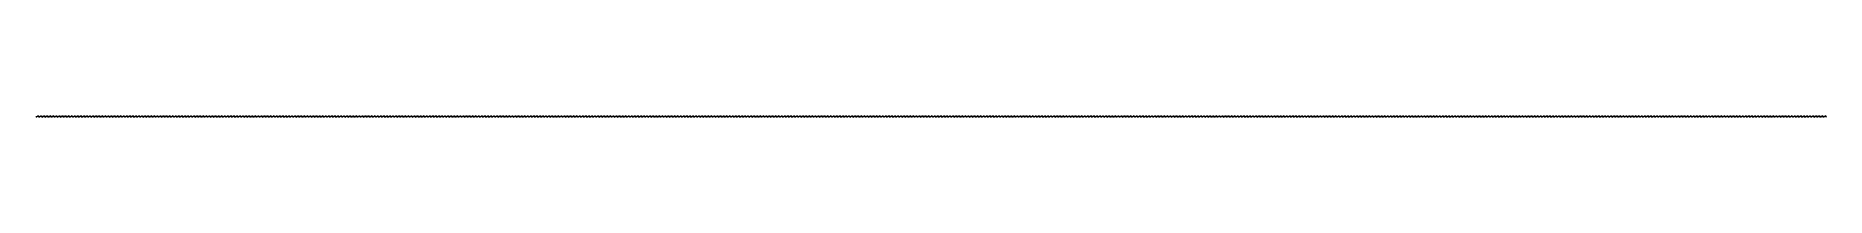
# Model space of a CAD drawing. Extents: x 0 to 2048, y 0 to 2.
import ezdxf

# ---------------------------------------------------------------- set-up
doc = ezdxf.new("R2010")
doc.units = 0
doc.layers.add('VIPRS_G13', color=7, linetype='Continuous')

msp = doc.modelspace()

# ---------------------------------------------------------------- linework, layer by layer
at = {"layer": 'VIPRS_G13'}
msp.add_lwpolyline([(0, 0), (0.5, 0.25), (1, 0.5), (1.5, 0.75), (2, 1), (2.5, 1.25), (3, 1.5), (3.5, 0), (4, 0.25), (4.5, 0.5), (5, 0.75), (5.5, 1), (6, 1.25), (6.5, 1.5), (7, 0), (7.5, 0.25), (8, 0.5), (8.5, 0.75), (9, 1), (9.5, 1.25), (10, 1.5), (10.5, 0), (11, 0.25), (11.5, 0.5), (12, 0.75), (12.5, 1), (13, 1.25), (13.5, 1.5), (14, 0), (14.5, 0.25), (15, 0.5), (15.5, 0.75), (16, 1), (16.5, 1.25), (17, 1.5), (17.5, 0), (18, 0.25), (18.5, 0.5), (19, 0.75), (19.5, 1), (20, 1.25), (20.5, 1.5), (21, 0), (21.5, 0.25), (22, 0.5), (22.5, 0.75), (23, 1), (23.5, 1.25), (24, 1.5), (24.5, 0), (25, 0.25), (25.5, 0.5), (26, 0.75), (26.5, 1), (27, 1.25), (27.5, 1.5), (28, 0), (28.5, 0.25), (29, 0.5), (29.5, 0.75), (30, 1), (30.5, 1.25), (31, 1.5), (31.5, 0), (32, 0.25), (32.5, 0.5), (33, 0.75), (33.5, 1), (34, 1.25), (34.5, 1.5), (35, 0), (35.5, 0.25), (36, 0.5), (36.5, 0.75), (37, 1), (37.5, 1.25), (38, 1.5), (38.5, 0), (39, 0.25), (39.5, 0.5), (40, 0.75), (40.5, 1), (41, 1.25), (41.5, 1.5), (42, 0), (42.5, 0.25), (43, 0.5), (43.5, 0.75), (44, 1), (44.5, 1.25), (45, 1.5), (45.5, 0), (46, 0.25), (46.5, 0.5), (47, 0.75), (47.5, 1), (48, 1.25), (48.5, 1.5), (49, 0), (49.5, 0.25), (50, 0.5), (50.5, 0.75), (51, 1), (51.5, 1.25), (52, 1.5), (52.5, 0), (53, 0.25), (53.5, 0.5), (54, 0.75), (54.5, 1), (55, 1.25), (55.5, 1.5), (56, 0), (56.5, 0.25), (57, 0.5), (57.5, 0.75), (58, 1), (58.5, 1.25), (59, 1.5), (59.5, 0), (60, 0.25), (60.5, 0.5), (61, 0.75), (61.5, 1), (62, 1.25), (62.5, 1.5), (63, 0), (63.5, 0.25), (64, 0.5), (64.5, 0.75), (65, 1), (65.5, 1.25), (66, 1.5), (66.5, 0), (67, 0.25), (67.5, 0.5), (68, 0.75), (68.5, 1), (69, 1.25), (69.5, 1.5), (70, 0), (70.5, 0.25), (71, 0.5), (71.5, 0.75), (72, 1), (72.5, 1.25), (73, 1.5), (73.5, 0), (74, 0.25), (74.5, 0.5), (75, 0.75), (75.5, 1), (76, 1.25), (76.5, 1.5), (77, 0), (77.5, 0.25), (78, 0.5), (78.5, 0.75), (79, 1), (79.5, 1.25), (80, 1.5), (80.5, 0), (81, 0.25), (81.5, 0.5), (82, 0.75), (82.5, 1), (83, 1.25), (83.5, 1.5), (84, 0), (84.5, 0.25), (85, 0.5), (85.5, 0.75), (86, 1), (86.5, 1.25), (87, 1.5), (87.5, 0), (88, 0.25), (88.5, 0.5), (89, 0.75), (89.5, 1), (90, 1.25), (90.5, 1.5), (91, 0), (91.5, 0.25), (92, 0.5), (92.5, 0.75), (93, 1), (93.5, 1.25), (94, 1.5), (94.5, 0), (95, 0.25), (95.5, 0.5), (96, 0.75), (96.5, 1), (97, 1.25), (97.5, 1.5), (98, 0), (98.5, 0.25), (99, 0.5), (99.5, 0.75), (100, 1), (100.5, 1.25), (101, 1.5), (101.5, 0), (102, 0.25), (102.5, 0.5), (103, 0.75), (103.5, 1), (104, 1.25), (104.5, 1.5), (105, 0), (105.5, 0.25), (106, 0.5), (106.5, 0.75), (107, 1), (107.5, 1.25), (108, 1.5), (108.5, 0), (109, 0.25), (109.5, 0.5), (110, 0.75), (110.5, 1), (111, 1.25), (111.5, 1.5), (112, 0), (112.5, 0.25), (113, 0.5), (113.5, 0.75), (114, 1), (114.5, 1.25), (115, 1.5), (115.5, 0), (116, 0.25), (116.5, 0.5), (117, 0.75), (117.5, 1), (118, 1.25), (118.5, 1.5), (119, 0), (119.5, 0.25), (120, 0.5), (120.5, 0.75), (121, 1), (121.5, 1.25), (122, 1.5), (122.5, 0), (123, 0.25), (123.5, 0.5), (124, 0.75), (124.5, 1), (125, 1.25), (125.5, 1.5), (126, 0), (126.5, 0.25), (127, 0.5), (127.5, 0.75), (128, 1), (128.5, 1.25), (129, 1.5), (129.5, 0), (130, 0.25), (130.5, 0.5), (131, 0.75), (131.5, 1), (132, 1.25), (132.5, 1.5), (133, 0), (133.5, 0.25), (134, 0.5), (134.5, 0.75), (135, 1), (135.5, 1.25), (136, 1.5), (136.5, 0), (137, 0.25), (137.5, 0.5), (138, 0.75), (138.5, 1), (139, 1.25), (139.5, 1.5), (140, 0), (140.5, 0.25), (141, 0.5), (141.5, 0.75), (142, 1), (142.5, 1.25), (143, 1.5), (143.5, 0), (144, 0.25), (144.5, 0.5), (145, 0.75), (145.5, 1), (146, 1.25), (146.5, 1.5), (147, 0), (147.5, 0.25), (148, 0.5), (148.5, 0.75), (149, 1), (149.5, 1.25), (150, 1.5), (150.5, 0), (151, 0.25), (151.5, 0.5), (152, 0.75), (152.5, 1), (153, 1.25), (153.5, 1.5), (154, 0), (154.5, 0.25), (155, 0.5), (155.5, 0.75), (156, 1), (156.5, 1.25), (157, 1.5), (157.5, 0), (158, 0.25), (158.5, 0.5), (159, 0.75), (159.5, 1), (160, 1.25), (160.5, 1.5), (161, 0), (161.5, 0.25), (162, 0.5), (162.5, 0.75), (163, 1), (163.5, 1.25), (164, 1.5), (164.5, 0), (165, 0.25), (165.5, 0.5), (166, 0.75), (166.5, 1), (167, 1.25), (167.5, 1.5), (168, 0), (168.5, 0.25), (169, 0.5), (169.5, 0.75), (170, 1), (170.5, 1.25), (171, 1.5), (171.5, 0), (172, 0.25), (172.5, 0.5), (173, 0.75), (173.5, 1), (174, 1.25), (174.5, 1.5), (175, 0), (175.5, 0.25), (176, 0.5), (176.5, 0.75), (177, 1), (177.5, 1.25), (178, 1.5), (178.5, 0), (179, 0.25), (179.5, 0.5), (180, 0.75), (180.5, 1), (181, 1.25), (181.5, 1.5), (182, 0), (182.5, 0.25), (183, 0.5), (183.5, 0.75), (184, 1), (184.5, 1.25), (185, 1.5), (185.5, 0), (186, 0.25), (186.5, 0.5), (187, 0.75), (187.5, 1), (188, 1.25), (188.5, 1.5), (189, 0), (189.5, 0.25), (190, 0.5), (190.5, 0.75), (191, 1), (191.5, 1.25), (192, 1.5), (192.5, 0), (193, 0.25), (193.5, 0.5), (194, 0.75), (194.5, 1), (195, 1.25), (195.5, 1.5), (196, 0), (196.5, 0.25), (197, 0.5), (197.5, 0.75), (198, 1), (198.5, 1.25), (199, 1.5), (199.5, 0), (200, 0.25), (200.5, 0.5), (201, 0.75), (201.5, 1), (202, 1.25), (202.5, 1.5), (203, 0), (203.5, 0.25), (204, 0.5), (204.5, 0.75), (205, 1), (205.5, 1.25), (206, 1.5), (206.5, 0), (207, 0.25), (207.5, 0.5), (208, 0.75), (208.5, 1), (209, 1.25), (209.5, 1.5), (210, 0), (210.5, 0.25), (211, 0.5), (211.5, 0.75), (212, 1), (212.5, 1.25), (213, 1.5), (213.5, 0), (214, 0.25), (214.5, 0.5), (215, 0.75), (215.5, 1), (216, 1.25), (216.5, 1.5), (217, 0), (217.5, 0.25), (218, 0.5), (218.5, 0.75), (219, 1), (219.5, 1.25), (220, 1.5), (220.5, 0), (221, 0.25), (221.5, 0.5), (222, 0.75), (222.5, 1), (223, 1.25), (223.5, 1.5), (224, 0), (224.5, 0.25), (225, 0.5), (225.5, 0.75), (226, 1), (226.5, 1.25), (227, 1.5), (227.5, 0), (228, 0.25), (228.5, 0.5), (229, 0.75), (229.5, 1), (230, 1.25), (230.5, 1.5), (231, 0), (231.5, 0.25), (232, 0.5), (232.5, 0.75), (233, 1), (233.5, 1.25), (234, 1.5), (234.5, 0), (235, 0.25), (235.5, 0.5), (236, 0.75), (236.5, 1), (237, 1.25), (237.5, 1.5), (238, 0), (238.5, 0.25), (239, 0.5), (239.5, 0.75), (240, 1), (240.5, 1.25), (241, 1.5), (241.5, 0), (242, 0.25), (242.5, 0.5), (243, 0.75), (243.5, 1), (244, 1.25), (244.5, 1.5), (245, 0), (245.5, 0.25), (246, 0.5), (246.5, 0.75), (247, 1), (247.5, 1.25), (248, 1.5), (248.5, 0), (249, 0.25), (249.5, 0.5), (250, 0.75), (250.5, 1), (251, 1.25), (251.5, 1.5), (252, 0), (252.5, 0.25), (253, 0.5), (253.5, 0.75), (254, 1), (254.5, 1.25), (255, 1.5), (255.5, 0), (256, 0.25), (256.5, 0.5), (257, 0.75), (257.5, 1), (258, 1.25), (258.5, 1.5), (259, 0), (259.5, 0.25), (260, 0.5), (260.5, 0.75), (261, 1), (261.5, 1.25), (262, 1.5), (262.5, 0), (263, 0.25), (263.5, 0.5), (264, 0.75), (264.5, 1), (265, 1.25), (265.5, 1.5), (266, 0), (266.5, 0.25), (267, 0.5), (267.5, 0.75), (268, 1), (268.5, 1.25), (269, 1.5), (269.5, 0), (270, 0.25), (270.5, 0.5), (271, 0.75), (271.5, 1), (272, 1.25), (272.5, 1.5), (273, 0), (273.5, 0.25), (274, 0.5), (274.5, 0.75), (275, 1), (275.5, 1.25), (276, 1.5), (276.5, 0), (277, 0.25), (277.5, 0.5), (278, 0.75), (278.5, 1), (279, 1.25), (279.5, 1.5), (280, 0), (280.5, 0.25), (281, 0.5), (281.5, 0.75), (282, 1), (282.5, 1.25), (283, 1.5), (283.5, 0), (284, 0.25), (284.5, 0.5), (285, 0.75), (285.5, 1), (286, 1.25), (286.5, 1.5), (287, 0), (287.5, 0.25), (288, 0.5), (288.5, 0.75), (289, 1), (289.5, 1.25), (290, 1.5), (290.5, 0), (291, 0.25), (291.5, 0.5), (292, 0.75), (292.5, 1), (293, 1.25), (293.5, 1.5), (294, 0), (294.5, 0.25), (295, 0.5), (295.5, 0.75), (296, 1), (296.5, 1.25), (297, 1.5), (297.5, 0), (298, 0.25), (298.5, 0.5), (299, 0.75), (299.5, 1), (300, 1.25), (300.5, 1.5), (301, 0), (301.5, 0.25), (302, 0.5), (302.5, 0.75), (303, 1), (303.5, 1.25), (304, 1.5), (304.5, 0), (305, 0.25), (305.5, 0.5), (306, 0.75), (306.5, 1), (307, 1.25), (307.5, 1.5), (308, 0), (308.5, 0.25), (309, 0.5), (309.5, 0.75), (310, 1), (310.5, 1.25), (311, 1.5), (311.5, 0), (312, 0.25), (312.5, 0.5), (313, 0.75), (313.5, 1), (314, 1.25), (314.5, 1.5), (315, 0), (315.5, 0.25), (316, 0.5), (316.5, 0.75), (317, 1), (317.5, 1.25), (318, 1.5), (318.5, 0), (319, 0.25), (319.5, 0.5), (320, 0.75), (320.5, 1), (321, 1.25), (321.5, 1.5), (322, 0), (322.5, 0.25), (323, 0.5), (323.5, 0.75), (324, 1), (324.5, 1.25), (325, 1.5), (325.5, 0), (326, 0.25), (326.5, 0.5), (327, 0.75), (327.5, 1), (328, 1.25), (328.5, 1.5), (329, 0), (329.5, 0.25), (330, 0.5), (330.5, 0.75), (331, 1), (331.5, 1.25), (332, 1.5), (332.5, 0), (333, 0.25), (333.5, 0.5), (334, 0.75), (334.5, 1), (335, 1.25), (335.5, 1.5), (336, 0), (336.5, 0.25), (337, 0.5), (337.5, 0.75), (338, 1), (338.5, 1.25), (339, 1.5), (339.5, 0), (340, 0.25), (340.5, 0.5), (341, 0.75), (341.5, 1), (342, 1.25), (342.5, 1.5), (343, 0), (343.5, 0.25), (344, 0.5), (344.5, 0.75), (345, 1), (345.5, 1.25), (346, 1.5), (346.5, 0), (347, 0.25), (347.5, 0.5), (348, 0.75), (348.5, 1), (349, 1.25), (349.5, 1.5), (350, 0), (350.5, 0.25), (351, 0.5), (351.5, 0.75), (352, 1), (352.5, 1.25), (353, 1.5), (353.5, 0), (354, 0.25), (354.5, 0.5), (355, 0.75), (355.5, 1), (356, 1.25), (356.5, 1.5), (357, 0), (357.5, 0.25), (358, 0.5), (358.5, 0.75), (359, 1), (359.5, 1.25), (360, 1.5), (360.5, 0), (361, 0.25), (361.5, 0.5), (362, 0.75), (362.5, 1), (363, 1.25), (363.5, 1.5), (364, 0), (364.5, 0.25), (365, 0.5), (365.5, 0.75), (366, 1), (366.5, 1.25), (367, 1.5), (367.5, 0), (368, 0.25), (368.5, 0.5), (369, 0.75), (369.5, 1), (370, 1.25), (370.5, 1.5), (371, 0), (371.5, 0.25), (372, 0.5), (372.5, 0.75), (373, 1), (373.5, 1.25), (374, 1.5), (374.5, 0), (375, 0.25), (375.5, 0.5), (376, 0.75), (376.5, 1), (377, 1.25), (377.5, 1.5), (378, 0), (378.5, 0.25), (379, 0.5), (379.5, 0.75), (380, 1), (380.5, 1.25), (381, 1.5), (381.5, 0), (382, 0.25), (382.5, 0.5), (383, 0.75), (383.5, 1), (384, 1.25), (384.5, 1.5), (385, 0), (385.5, 0.25), (386, 0.5), (386.5, 0.75), (387, 1), (387.5, 1.25), (388, 1.5), (388.5, 0), (389, 0.25), (389.5, 0.5), (390, 0.75), (390.5, 1), (391, 1.25), (391.5, 1.5), (392, 0), (392.5, 0.25), (393, 0.5), (393.5, 0.75), (394, 1), (394.5, 1.25), (395, 1.5), (395.5, 0), (396, 0.25), (396.5, 0.5), (397, 0.75), (397.5, 1), (398, 1.25), (398.5, 1.5), (399, 0), (399.5, 0.25), (400, 0.5), (400.5, 0.75), (401, 1), (401.5, 1.25), (402, 1.5), (402.5, 0), (403, 0.25), (403.5, 0.5), (404, 0.75), (404.5, 1), (405, 1.25), (405.5, 1.5), (406, 0), (406.5, 0.25), (407, 0.5), (407.5, 0.75), (408, 1), (408.5, 1.25), (409, 1.5), (409.5, 0), (410, 0.25), (410.5, 0.5), (411, 0.75), (411.5, 1), (412, 1.25), (412.5, 1.5), (413, 0), (413.5, 0.25), (414, 0.5), (414.5, 0.75), (415, 1), (415.5, 1.25), (416, 1.5), (416.5, 0), (417, 0.25), (417.5, 0.5), (418, 0.75), (418.5, 1), (419, 1.25), (419.5, 1.5), (420, 0), (420.5, 0.25), (421, 0.5), (421.5, 0.75), (422, 1), (422.5, 1.25), (423, 1.5), (423.5, 0), (424, 0.25), (424.5, 0.5), (425, 0.75), (425.5, 1), (426, 1.25), (426.5, 1.5), (427, 0), (427.5, 0.25), (428, 0.5), (428.5, 0.75), (429, 1), (429.5, 1.25), (430, 1.5), (430.5, 0), (431, 0.25), (431.5, 0.5), (432, 0.75), (432.5, 1), (433, 1.25), (433.5, 1.5), (434, 0), (434.5, 0.25), (435, 0.5), (435.5, 0.75), (436, 1), (436.5, 1.25), (437, 1.5), (437.5, 0), (438, 0.25), (438.5, 0.5), (439, 0.75), (439.5, 1), (440, 1.25), (440.5, 1.5), (441, 0), (441.5, 0.25), (442, 0.5), (442.5, 0.75), (443, 1), (443.5, 1.25), (444, 1.5), (444.5, 0), (445, 0.25), (445.5, 0.5), (446, 0.75), (446.5, 1), (447, 1.25), (447.5, 1.5), (448, 0), (448.5, 0.25), (449, 0.5), (449.5, 0.75), (450, 1), (450.5, 1.25), (451, 1.5), (451.5, 0), (452, 0.25), (452.5, 0.5), (453, 0.75), (453.5, 1), (454, 1.25), (454.5, 1.5), (455, 0), (455.5, 0.25), (456, 0.5), (456.5, 0.75), (457, 1), (457.5, 1.25), (458, 1.5), (458.5, 0), (459, 0.25), (459.5, 0.5), (460, 0.75), (460.5, 1), (461, 1.25), (461.5, 1.5), (462, 0), (462.5, 0.25), (463, 0.5), (463.5, 0.75), (464, 1), (464.5, 1.25), (465, 1.5), (465.5, 0), (466, 0.25), (466.5, 0.5), (467, 0.75), (467.5, 1), (468, 1.25), (468.5, 1.5), (469, 0), (469.5, 0.25), (470, 0.5), (470.5, 0.75), (471, 1), (471.5, 1.25), (472, 1.5), (472.5, 0), (473, 0.25), (473.5, 0.5), (474, 0.75), (474.5, 1), (475, 1.25), (475.5, 1.5), (476, 0), (476.5, 0.25), (477, 0.5), (477.5, 0.75), (478, 1), (478.5, 1.25), (479, 1.5), (479.5, 0), (480, 0.25), (480.5, 0.5), (481, 0.75), (481.5, 1), (482, 1.25), (482.5, 1.5), (483, 0), (483.5, 0.25), (484, 0.5), (484.5, 0.75), (485, 1), (485.5, 1.25), (486, 1.5), (486.5, 0), (487, 0.25), (487.5, 0.5), (488, 0.75), (488.5, 1), (489, 1.25), (489.5, 1.5), (490, 0), (490.5, 0.25), (491, 0.5), (491.5, 0.75), (492, 1), (492.5, 1.25), (493, 1.5), (493.5, 0), (494, 0.25), (494.5, 0.5), (495, 0.75), (495.5, 1), (496, 1.25), (496.5, 1.5), (497, 0), (497.5, 0.25), (498, 0.5), (498.5, 0.75), (499, 1), (499.5, 1.25), (500, 1.5), (500.5, 0), (501, 0.25), (501.5, 0.5), (502, 0.75), (502.5, 1), (503, 1.25), (503.5, 1.5), (504, 0), (504.5, 0.25), (505, 0.5), (505.5, 0.75), (506, 1), (506.5, 1.25), (507, 1.5), (507.5, 0), (508, 0.25), (508.5, 0.5), (509, 0.75), (509.5, 1), (510, 1.25), (510.5, 1.5), (511, 0), (511.5, 0.25), (512, 0.5), (512.5, 0.75), (513, 1), (513.5, 1.25), (514, 1.5), (514.5, 0), (515, 0.25), (515.5, 0.5), (516, 0.75), (516.5, 1), (517, 1.25), (517.5, 1.5), (518, 0), (518.5, 0.25), (519, 0.5), (519.5, 0.75), (520, 1), (520.5, 1.25), (521, 1.5), (521.5, 0), (522, 0.25), (522.5, 0.5), (523, 0.75), (523.5, 1), (524, 1.25), (524.5, 1.5), (525, 0), (525.5, 0.25), (526, 0.5), (526.5, 0.75), (527, 1), (527.5, 1.25), (528, 1.5), (528.5, 0), (529, 0.25), (529.5, 0.5), (530, 0.75), (530.5, 1), (531, 1.25), (531.5, 1.5), (532, 0), (532.5, 0.25), (533, 0.5), (533.5, 0.75), (534, 1), (534.5, 1.25), (535, 1.5), (535.5, 0), (536, 0.25), (536.5, 0.5), (537, 0.75), (537.5, 1), (538, 1.25), (538.5, 1.5), (539, 0), (539.5, 0.25), (540, 0.5), (540.5, 0.75), (541, 1), (541.5, 1.25), (542, 1.5), (542.5, 0), (543, 0.25), (543.5, 0.5), (544, 0.75), (544.5, 1), (545, 1.25), (545.5, 1.5), (546, 0), (546.5, 0.25), (547, 0.5), (547.5, 0.75), (548, 1), (548.5, 1.25), (549, 1.5), (549.5, 0), (550, 0.25), (550.5, 0.5), (551, 0.75), (551.5, 1), (552, 1.25), (552.5, 1.5), (553, 0), (553.5, 0.25), (554, 0.5), (554.5, 0.75), (555, 1), (555.5, 1.25), (556, 1.5), (556.5, 0), (557, 0.25), (557.5, 0.5), (558, 0.75), (558.5, 1), (559, 1.25), (559.5, 1.5), (560, 0), (560.5, 0.25), (561, 0.5), (561.5, 0.75), (562, 1), (562.5, 1.25), (563, 1.5), (563.5, 0), (564, 0.25), (564.5, 0.5), (565, 0.75), (565.5, 1), (566, 1.25), (566.5, 1.5), (567, 0), (567.5, 0.25), (568, 0.5), (568.5, 0.75), (569, 1), (569.5, 1.25), (570, 1.5), (570.5, 0), (571, 0.25), (571.5, 0.5), (572, 0.75), (572.5, 1), (573, 1.25), (573.5, 1.5), (574, 0), (574.5, 0.25), (575, 0.5), (575.5, 0.75), (576, 1), (576.5, 1.25), (577, 1.5), (577.5, 0), (578, 0.25), (578.5, 0.5), (579, 0.75), (579.5, 1), (580, 1.25), (580.5, 1.5), (581, 0), (581.5, 0.25), (582, 0.5), (582.5, 0.75), (583, 1), (583.5, 1.25), (584, 1.5), (584.5, 0), (585, 0.25), (585.5, 0.5), (586, 0.75), (586.5, 1), (587, 1.25), (587.5, 1.5), (588, 0), (588.5, 0.25), (589, 0.5), (589.5, 0.75), (590, 1), (590.5, 1.25), (591, 1.5), (591.5, 0), (592, 0.25), (592.5, 0.5), (593, 0.75), (593.5, 1), (594, 1.25), (594.5, 1.5), (595, 0), (595.5, 0.25), (596, 0.5), (596.5, 0.75), (597, 1), (597.5, 1.25), (598, 1.5), (598.5, 0), (599, 0.25), (599.5, 0.5), (600, 0.75), (600.5, 1), (601, 1.25), (601.5, 1.5), (602, 0), (602.5, 0.25), (603, 0.5), (603.5, 0.75), (604, 1), (604.5, 1.25), (605, 1.5), (605.5, 0), (606, 0.25), (606.5, 0.5), (607, 0.75), (607.5, 1), (608, 1.25), (608.5, 1.5), (609, 0), (609.5, 0.25), (610, 0.5), (610.5, 0.75), (611, 1), (611.5, 1.25), (612, 1.5), (612.5, 0), (613, 0.25), (613.5, 0.5), (614, 0.75), (614.5, 1), (615, 1.25), (615.5, 1.5), (616, 0), (616.5, 0.25), (617, 0.5), (617.5, 0.75), (618, 1), (618.5, 1.25), (619, 1.5), (619.5, 0), (620, 0.25), (620.5, 0.5), (621, 0.75), (621.5, 1), (622, 1.25), (622.5, 1.5), (623, 0), (623.5, 0.25), (624, 0.5), (624.5, 0.75), (625, 1), (625.5, 1.25), (626, 1.5), (626.5, 0), (627, 0.25), (627.5, 0.5), (628, 0.75), (628.5, 1), (629, 1.25), (629.5, 1.5), (630, 0), (630.5, 0.25), (631, 0.5), (631.5, 0.75), (632, 1), (632.5, 1.25), (633, 1.5), (633.5, 0), (634, 0.25), (634.5, 0.5), (635, 0.75), (635.5, 1), (636, 1.25), (636.5, 1.5), (637, 0), (637.5, 0.25), (638, 0.5), (638.5, 0.75), (639, 1), (639.5, 1.25), (640, 1.5), (640.5, 0), (641, 0.25), (641.5, 0.5), (642, 0.75), (642.5, 1), (643, 1.25), (643.5, 1.5), (644, 0), (644.5, 0.25), (645, 0.5), (645.5, 0.75), (646, 1), (646.5, 1.25), (647, 1.5), (647.5, 0), (648, 0.25), (648.5, 0.5), (649, 0.75), (649.5, 1), (650, 1.25), (650.5, 1.5), (651, 0), (651.5, 0.25), (652, 0.5), (652.5, 0.75), (653, 1), (653.5, 1.25), (654, 1.5), (654.5, 0), (655, 0.25), (655.5, 0.5), (656, 0.75), (656.5, 1), (657, 1.25), (657.5, 1.5), (658, 0), (658.5, 0.25), (659, 0.5), (659.5, 0.75), (660, 1), (660.5, 1.25), (661, 1.5), (661.5, 0), (662, 0.25), (662.5, 0.5), (663, 0.75), (663.5, 1), (664, 1.25), (664.5, 1.5), (665, 0), (665.5, 0.25), (666, 0.5), (666.5, 0.75), (667, 1), (667.5, 1.25), (668, 1.5), (668.5, 0), (669, 0.25), (669.5, 0.5), (670, 0.75), (670.5, 1), (671, 1.25), (671.5, 1.5), (672, 0), (672.5, 0.25), (673, 0.5), (673.5, 0.75), (674, 1), (674.5, 1.25), (675, 1.5), (675.5, 0), (676, 0.25), (676.5, 0.5), (677, 0.75), (677.5, 1), (678, 1.25), (678.5, 1.5), (679, 0), (679.5, 0.25), (680, 0.5), (680.5, 0.75), (681, 1), (681.5, 1.25), (682, 1.5), (682.5, 0), (683, 0.25), (683.5, 0.5), (684, 0.75), (684.5, 1), (685, 1.25), (685.5, 1.5), (686, 0), (686.5, 0.25), (687, 0.5), (687.5, 0.75), (688, 1), (688.5, 1.25), (689, 1.5), (689.5, 0), (690, 0.25), (690.5, 0.5), (691, 0.75), (691.5, 1), (692, 1.25), (692.5, 1.5), (693, 0), (693.5, 0.25), (694, 0.5), (694.5, 0.75), (695, 1), (695.5, 1.25), (696, 1.5), (696.5, 0), (697, 0.25), (697.5, 0.5), (698, 0.75), (698.5, 1), (699, 1.25), (699.5, 1.5), (700, 0), (700.5, 0.25), (701, 0.5), (701.5, 0.75), (702, 1), (702.5, 1.25), (703, 1.5), (703.5, 0), (704, 0.25), (704.5, 0.5), (705, 0.75), (705.5, 1), (706, 1.25), (706.5, 1.5), (707, 0), (707.5, 0.25), (708, 0.5), (708.5, 0.75), (709, 1), (709.5, 1.25), (710, 1.5), (710.5, 0), (711, 0.25), (711.5, 0.5), (712, 0.75), (712.5, 1), (713, 1.25), (713.5, 1.5), (714, 0), (714.5, 0.25), (715, 0.5), (715.5, 0.75), (716, 1), (716.5, 1.25), (717, 1.5), (717.5, 0), (718, 0.25), (718.5, 0.5), (719, 0.75), (719.5, 1), (720, 1.25), (720.5, 1.5), (721, 0), (721.5, 0.25), (722, 0.5), (722.5, 0.75), (723, 1), (723.5, 1.25), (724, 1.5), (724.5, 0), (725, 0.25), (725.5, 0.5), (726, 0.75), (726.5, 1), (727, 1.25), (727.5, 1.5), (728, 0), (728.5, 0.25), (729, 0.5), (729.5, 0.75), (730, 1), (730.5, 1.25), (731, 1.5), (731.5, 0), (732, 0.25), (732.5, 0.5), (733, 0.75), (733.5, 1), (734, 1.25), (734.5, 1.5), (735, 0), (735.5, 0.25), (736, 0.5), (736.5, 0.75), (737, 1), (737.5, 1.25), (738, 1.5), (738.5, 0), (739, 0.25), (739.5, 0.5), (740, 0.75), (740.5, 1), (741, 1.25), (741.5, 1.5), (742, 0), (742.5, 0.25), (743, 0.5), (743.5, 0.75), (744, 1), (744.5, 1.25), (745, 1.5), (745.5, 0), (746, 0.25), (746.5, 0.5), (747, 0.75), (747.5, 1), (748, 1.25), (748.5, 1.5), (749, 0), (749.5, 0.25), (750, 0.5), (750.5, 0.75), (751, 1), (751.5, 1.25), (752, 1.5), (752.5, 0), (753, 0.25), (753.5, 0.5), (754, 0.75), (754.5, 1), (755, 1.25), (755.5, 1.5), (756, 0), (756.5, 0.25), (757, 0.5), (757.5, 0.75), (758, 1), (758.5, 1.25), (759, 1.5), (759.5, 0), (760, 0.25), (760.5, 0.5), (761, 0.75), (761.5, 1), (762, 1.25), (762.5, 1.5), (763, 0), (763.5, 0.25), (764, 0.5), (764.5, 0.75), (765, 1), (765.5, 1.25), (766, 1.5), (766.5, 0), (767, 0.25), (767.5, 0.5), (768, 0.75), (768.5, 1), (769, 1.25), (769.5, 1.5), (770, 0), (770.5, 0.25), (771, 0.5), (771.5, 0.75), (772, 1), (772.5, 1.25), (773, 1.5), (773.5, 0), (774, 0.25), (774.5, 0.5), (775, 0.75), (775.5, 1), (776, 1.25), (776.5, 1.5), (777, 0), (777.5, 0.25), (778, 0.5), (778.5, 0.75), (779, 1), (779.5, 1.25), (780, 1.5), (780.5, 0), (781, 0.25), (781.5, 0.5), (782, 0.75), (782.5, 1), (783, 1.25), (783.5, 1.5), (784, 0), (784.5, 0.25), (785, 0.5), (785.5, 0.75), (786, 1), (786.5, 1.25), (787, 1.5), (787.5, 0), (788, 0.25), (788.5, 0.5), (789, 0.75), (789.5, 1), (790, 1.25), (790.5, 1.5), (791, 0), (791.5, 0.25), (792, 0.5), (792.5, 0.75), (793, 1), (793.5, 1.25), (794, 1.5), (794.5, 0), (795, 0.25), (795.5, 0.5), (796, 0.75), (796.5, 1), (797, 1.25), (797.5, 1.5), (798, 0), (798.5, 0.25), (799, 0.5), (799.5, 0.75), (800, 1), (800.5, 1.25), (801, 1.5), (801.5, 0), (802, 0.25), (802.5, 0.5), (803, 0.75), (803.5, 1), (804, 1.25), (804.5, 1.5), (805, 0), (805.5, 0.25), (806, 0.5), (806.5, 0.75), (807, 1), (807.5, 1.25), (808, 1.5), (808.5, 0), (809, 0.25), (809.5, 0.5), (810, 0.75), (810.5, 1), (811, 1.25), (811.5, 1.5), (812, 0), (812.5, 0.25), (813, 0.5), (813.5, 0.75), (814, 1), (814.5, 1.25), (815, 1.5), (815.5, 0), (816, 0.25), (816.5, 0.5), (817, 0.75), (817.5, 1), (818, 1.25), (818.5, 1.5), (819, 0), (819.5, 0.25), (820, 0.5), (820.5, 0.75), (821, 1), (821.5, 1.25), (822, 1.5), (822.5, 0), (823, 0.25), (823.5, 0.5), (824, 0.75), (824.5, 1), (825, 1.25), (825.5, 1.5), (826, 0), (826.5, 0.25), (827, 0.5), (827.5, 0.75), (828, 1), (828.5, 1.25), (829, 1.5), (829.5, 0), (830, 0.25), (830.5, 0.5), (831, 0.75), (831.5, 1), (832, 1.25), (832.5, 1.5), (833, 0), (833.5, 0.25), (834, 0.5), (834.5, 0.75), (835, 1), (835.5, 1.25), (836, 1.5), (836.5, 0), (837, 0.25), (837.5, 0.5), (838, 0.75), (838.5, 1), (839, 1.25), (839.5, 1.5), (840, 0), (840.5, 0.25), (841, 0.5), (841.5, 0.75), (842, 1), (842.5, 1.25), (843, 1.5), (843.5, 0), (844, 0.25), (844.5, 0.5), (845, 0.75), (845.5, 1), (846, 1.25), (846.5, 1.5), (847, 0), (847.5, 0.25), (848, 0.5), (848.5, 0.75), (849, 1), (849.5, 1.25), (850, 1.5), (850.5, 0), (851, 0.25), (851.5, 0.5), (852, 0.75), (852.5, 1), (853, 1.25), (853.5, 1.5), (854, 0), (854.5, 0.25), (855, 0.5), (855.5, 0.75), (856, 1), (856.5, 1.25), (857, 1.5), (857.5, 0), (858, 0.25), (858.5, 0.5), (859, 0.75), (859.5, 1), (860, 1.25), (860.5, 1.5), (861, 0), (861.5, 0.25), (862, 0.5), (862.5, 0.75), (863, 1), (863.5, 1.25), (864, 1.5), (864.5, 0), (865, 0.25), (865.5, 0.5), (866, 0.75), (866.5, 1), (867, 1.25), (867.5, 1.5), (868, 0), (868.5, 0.25), (869, 0.5), (869.5, 0.75), (870, 1), (870.5, 1.25), (871, 1.5), (871.5, 0), (872, 0.25), (872.5, 0.5), (873, 0.75), (873.5, 1), (874, 1.25), (874.5, 1.5), (875, 0), (875.5, 0.25), (876, 0.5), (876.5, 0.75), (877, 1), (877.5, 1.25), (878, 1.5), (878.5, 0), (879, 0.25), (879.5, 0.5), (880, 0.75), (880.5, 1), (881, 1.25), (881.5, 1.5), (882, 0), (882.5, 0.25), (883, 0.5), (883.5, 0.75), (884, 1), (884.5, 1.25), (885, 1.5), (885.5, 0), (886, 0.25), (886.5, 0.5), (887, 0.75), (887.5, 1), (888, 1.25), (888.5, 1.5), (889, 0), (889.5, 0.25), (890, 0.5), (890.5, 0.75), (891, 1), (891.5, 1.25), (892, 1.5), (892.5, 0), (893, 0.25), (893.5, 0.5), (894, 0.75), (894.5, 1), (895, 1.25), (895.5, 1.5), (896, 0), (896.5, 0.25), (897, 0.5), (897.5, 0.75), (898, 1), (898.5, 1.25), (899, 1.5), (899.5, 0), (900, 0.25), (900.5, 0.5), (901, 0.75), (901.5, 1), (902, 1.25), (902.5, 1.5), (903, 0), (903.5, 0.25), (904, 0.5), (904.5, 0.75), (905, 1), (905.5, 1.25), (906, 1.5), (906.5, 0), (907, 0.25), (907.5, 0.5), (908, 0.75), (908.5, 1), (909, 1.25), (909.5, 1.5), (910, 0), (910.5, 0.25), (911, 0.5), (911.5, 0.75), (912, 1), (912.5, 1.25), (913, 1.5), (913.5, 0), (914, 0.25), (914.5, 0.5), (915, 0.75), (915.5, 1), (916, 1.25), (916.5, 1.5), (917, 0), (917.5, 0.25), (918, 0.5), (918.5, 0.75), (919, 1), (919.5, 1.25), (920, 1.5), (920.5, 0), (921, 0.25), (921.5, 0.5), (922, 0.75), (922.5, 1), (923, 1.25), (923.5, 1.5), (924, 0), (924.5, 0.25), (925, 0.5), (925.5, 0.75), (926, 1), (926.5, 1.25), (927, 1.5), (927.5, 0), (928, 0.25), (928.5, 0.5), (929, 0.75), (929.5, 1), (930, 1.25), (930.5, 1.5), (931, 0), (931.5, 0.25), (932, 0.5), (932.5, 0.75), (933, 1), (933.5, 1.25), (934, 1.5), (934.5, 0), (935, 0.25), (935.5, 0.5), (936, 0.75), (936.5, 1), (937, 1.25), (937.5, 1.5), (938, 0), (938.5, 0.25), (939, 0.5), (939.5, 0.75), (940, 1), (940.5, 1.25), (941, 1.5), (941.5, 0), (942, 0.25), (942.5, 0.5), (943, 0.75), (943.5, 1), (944, 1.25), (944.5, 1.5), (945, 0), (945.5, 0.25), (946, 0.5), (946.5, 0.75), (947, 1), (947.5, 1.25), (948, 1.5), (948.5, 0), (949, 0.25), (949.5, 0.5), (950, 0.75), (950.5, 1), (951, 1.25), (951.5, 1.5), (952, 0), (952.5, 0.25), (953, 0.5), (953.5, 0.75), (954, 1), (954.5, 1.25), (955, 1.5), (955.5, 0), (956, 0.25), (956.5, 0.5), (957, 0.75), (957.5, 1), (958, 1.25), (958.5, 1.5), (959, 0), (959.5, 0.25), (960, 0.5), (960.5, 0.75), (961, 1), (961.5, 1.25), (962, 1.5), (962.5, 0), (963, 0.25), (963.5, 0.5), (964, 0.75), (964.5, 1), (965, 1.25), (965.5, 1.5), (966, 0), (966.5, 0.25), (967, 0.5), (967.5, 0.75), (968, 1), (968.5, 1.25), (969, 1.5), (969.5, 0), (970, 0.25), (970.5, 0.5), (971, 0.75), (971.5, 1), (972, 1.25), (972.5, 1.5), (973, 0), (973.5, 0.25), (974, 0.5), (974.5, 0.75), (975, 1), (975.5, 1.25), (976, 1.5), (976.5, 0), (977, 0.25), (977.5, 0.5), (978, 0.75), (978.5, 1), (979, 1.25), (979.5, 1.5), (980, 0), (980.5, 0.25), (981, 0.5), (981.5, 0.75), (982, 1), (982.5, 1.25), (983, 1.5), (983.5, 0), (984, 0.25), (984.5, 0.5), (985, 0.75), (985.5, 1), (986, 1.25), (986.5, 1.5), (987, 0), (987.5, 0.25), (988, 0.5), (988.5, 0.75), (989, 1), (989.5, 1.25), (990, 1.5), (990.5, 0), (991, 0.25), (991.5, 0.5), (992, 0.75), (992.5, 1), (993, 1.25), (993.5, 1.5), (994, 0), (994.5, 0.25), (995, 0.5), (995.5, 0.75), (996, 1), (996.5, 1.25), (997, 1.5), (997.5, 0), (998, 0.25), (998.5, 0.5), (999, 0.75), (999.5, 1), (1000, 1.25), (1000.5, 1.5), (1001, 0), (1001.5, 0.25), (1002, 0.5), (1002.5, 0.75), (1003, 1), (1003.5, 1.25), (1004, 1.5), (1004.5, 0), (1005, 0.25), (1005.5, 0.5), (1006, 0.75), (1006.5, 1), (1007, 1.25), (1007.5, 1.5), (1008, 0), (1008.5, 0.25), (1009, 0.5), (1009.5, 0.75), (1010, 1), (1010.5, 1.25), (1011, 1.5), (1011.5, 0), (1012, 0.25), (1012.5, 0.5), (1013, 0.75), (1013.5, 1), (1014, 1.25), (1014.5, 1.5), (1015, 0), (1015.5, 0.25), (1016, 0.5), (1016.5, 0.75), (1017, 1), (1017.5, 1.25), (1018, 1.5), (1018.5, 0), (1019, 0.25), (1019.5, 0.5), (1020, 0.75), (1020.5, 1), (1021, 1.25), (1021.5, 1.5), (1022, 0), (1022.5, 0.25), (1023, 0.5), (1023.5, 0.75), (1024, 1), (1024.5, 1.25), (1025, 1.5), (1025.5, 0), (1026, 0.25), (1026.5, 0.5), (1027, 0.75), (1027.5, 1), (1028, 1.25), (1028.5, 1.5), (1029, 0), (1029.5, 0.25), (1030, 0.5), (1030.5, 0.75), (1031, 1), (1031.5, 1.25), (1032, 1.5), (1032.5, 0), (1033, 0.25), (1033.5, 0.5), (1034, 0.75), (1034.5, 1), (1035, 1.25), (1035.5, 1.5), (1036, 0), (1036.5, 0.25), (1037, 0.5), (1037.5, 0.75), (1038, 1), (1038.5, 1.25), (1039, 1.5), (1039.5, 0), (1040, 0.25), (1040.5, 0.5), (1041, 0.75), (1041.5, 1), (1042, 1.25), (1042.5, 1.5), (1043, 0), (1043.5, 0.25), (1044, 0.5), (1044.5, 0.75), (1045, 1), (1045.5, 1.25), (1046, 1.5), (1046.5, 0), (1047, 0.25), (1047.5, 0.5), (1048, 0.75), (1048.5, 1), (1049, 1.25), (1049.5, 1.5), (1050, 0), (1050.5, 0.25), (1051, 0.5), (1051.5, 0.75), (1052, 1), (1052.5, 1.25), (1053, 1.5), (1053.5, 0), (1054, 0.25), (1054.5, 0.5), (1055, 0.75), (1055.5, 1), (1056, 1.25), (1056.5, 1.5), (1057, 0), (1057.5, 0.25), (1058, 0.5), (1058.5, 0.75), (1059, 1), (1059.5, 1.25), (1060, 1.5), (1060.5, 0), (1061, 0.25), (1061.5, 0.5), (1062, 0.75), (1062.5, 1), (1063, 1.25), (1063.5, 1.5), (1064, 0), (1064.5, 0.25), (1065, 0.5), (1065.5, 0.75), (1066, 1), (1066.5, 1.25), (1067, 1.5), (1067.5, 0), (1068, 0.25), (1068.5, 0.5), (1069, 0.75), (1069.5, 1), (1070, 1.25), (1070.5, 1.5), (1071, 0), (1071.5, 0.25), (1072, 0.5), (1072.5, 0.75), (1073, 1), (1073.5, 1.25), (1074, 1.5), (1074.5, 0), (1075, 0.25), (1075.5, 0.5), (1076, 0.75), (1076.5, 1), (1077, 1.25), (1077.5, 1.5), (1078, 0), (1078.5, 0.25), (1079, 0.5), (1079.5, 0.75), (1080, 1), (1080.5, 1.25), (1081, 1.5), (1081.5, 0), (1082, 0.25), (1082.5, 0.5), (1083, 0.75), (1083.5, 1), (1084, 1.25), (1084.5, 1.5), (1085, 0), (1085.5, 0.25), (1086, 0.5), (1086.5, 0.75), (1087, 1), (1087.5, 1.25), (1088, 1.5), (1088.5, 0), (1089, 0.25), (1089.5, 0.5), (1090, 0.75), (1090.5, 1), (1091, 1.25), (1091.5, 1.5), (1092, 0), (1092.5, 0.25), (1093, 0.5), (1093.5, 0.75), (1094, 1), (1094.5, 1.25), (1095, 1.5), (1095.5, 0), (1096, 0.25), (1096.5, 0.5), (1097, 0.75), (1097.5, 1), (1098, 1.25), (1098.5, 1.5), (1099, 0), (1099.5, 0.25), (1100, 0.5), (1100.5, 0.75), (1101, 1), (1101.5, 1.25), (1102, 1.5), (1102.5, 0), (1103, 0.25), (1103.5, 0.5), (1104, 0.75), (1104.5, 1), (1105, 1.25), (1105.5, 1.5), (1106, 0), (1106.5, 0.25), (1107, 0.5), (1107.5, 0.75), (1108, 1), (1108.5, 1.25), (1109, 1.5), (1109.5, 0), (1110, 0.25), (1110.5, 0.5), (1111, 0.75), (1111.5, 1), (1112, 1.25), (1112.5, 1.5), (1113, 0), (1113.5, 0.25), (1114, 0.5), (1114.5, 0.75), (1115, 1), (1115.5, 1.25), (1116, 1.5), (1116.5, 0), (1117, 0.25), (1117.5, 0.5), (1118, 0.75), (1118.5, 1), (1119, 1.25), (1119.5, 1.5), (1120, 0), (1120.5, 0.25), (1121, 0.5), (1121.5, 0.75), (1122, 1), (1122.5, 1.25), (1123, 1.5), (1123.5, 0), (1124, 0.25), (1124.5, 0.5), (1125, 0.75), (1125.5, 1), (1126, 1.25), (1126.5, 1.5), (1127, 0), (1127.5, 0.25), (1128, 0.5), (1128.5, 0.75), (1129, 1), (1129.5, 1.25), (1130, 1.5), (1130.5, 0), (1131, 0.25), (1131.5, 0.5), (1132, 0.75), (1132.5, 1), (1133, 1.25), (1133.5, 1.5), (1134, 0), (1134.5, 0.25), (1135, 0.5), (1135.5, 0.75), (1136, 1), (1136.5, 1.25), (1137, 1.5), (1137.5, 0), (1138, 0.25), (1138.5, 0.5), (1139, 0.75), (1139.5, 1), (1140, 1.25), (1140.5, 1.5), (1141, 0), (1141.5, 0.25), (1142, 0.5), (1142.5, 0.75), (1143, 1), (1143.5, 1.25), (1144, 1.5), (1144.5, 0), (1145, 0.25), (1145.5, 0.5), (1146, 0.75), (1146.5, 1), (1147, 1.25), (1147.5, 1.5), (1148, 0), (1148.5, 0.25), (1149, 0.5), (1149.5, 0.75), (1150, 1), (1150.5, 1.25), (1151, 1.5), (1151.5, 0), (1152, 0.25), (1152.5, 0.5), (1153, 0.75), (1153.5, 1), (1154, 1.25), (1154.5, 1.5), (1155, 0), (1155.5, 0.25), (1156, 0.5), (1156.5, 0.75), (1157, 1), (1157.5, 1.25), (1158, 1.5), (1158.5, 0), (1159, 0.25), (1159.5, 0.5), (1160, 0.75), (1160.5, 1), (1161, 1.25), (1161.5, 1.5), (1162, 0), (1162.5, 0.25), (1163, 0.5), (1163.5, 0.75), (1164, 1), (1164.5, 1.25), (1165, 1.5), (1165.5, 0), (1166, 0.25), (1166.5, 0.5), (1167, 0.75), (1167.5, 1), (1168, 1.25), (1168.5, 1.5), (1169, 0), (1169.5, 0.25), (1170, 0.5), (1170.5, 0.75), (1171, 1), (1171.5, 1.25), (1172, 1.5), (1172.5, 0), (1173, 0.25), (1173.5, 0.5), (1174, 0.75), (1174.5, 1), (1175, 1.25), (1175.5, 1.5), (1176, 0), (1176.5, 0.25), (1177, 0.5), (1177.5, 0.75), (1178, 1), (1178.5, 1.25), (1179, 1.5), (1179.5, 0), (1180, 0.25), (1180.5, 0.5), (1181, 0.75), (1181.5, 1), (1182, 1.25), (1182.5, 1.5), (1183, 0), (1183.5, 0.25), (1184, 0.5), (1184.5, 0.75), (1185, 1), (1185.5, 1.25), (1186, 1.5), (1186.5, 0), (1187, 0.25), (1187.5, 0.5), (1188, 0.75), (1188.5, 1), (1189, 1.25), (1189.5, 1.5), (1190, 0), (1190.5, 0.25), (1191, 0.5), (1191.5, 0.75), (1192, 1), (1192.5, 1.25), (1193, 1.5), (1193.5, 0), (1194, 0.25), (1194.5, 0.5), (1195, 0.75), (1195.5, 1), (1196, 1.25), (1196.5, 1.5), (1197, 0), (1197.5, 0.25), (1198, 0.5), (1198.5, 0.75), (1199, 1), (1199.5, 1.25), (1200, 1.5), (1200.5, 0), (1201, 0.25), (1201.5, 0.5), (1202, 0.75), (1202.5, 1), (1203, 1.25), (1203.5, 1.5), (1204, 0), (1204.5, 0.25), (1205, 0.5), (1205.5, 0.75), (1206, 1), (1206.5, 1.25), (1207, 1.5), (1207.5, 0), (1208, 0.25), (1208.5, 0.5), (1209, 0.75), (1209.5, 1), (1210, 1.25), (1210.5, 1.5), (1211, 0), (1211.5, 0.25), (1212, 0.5), (1212.5, 0.75), (1213, 1), (1213.5, 1.25), (1214, 1.5), (1214.5, 0), (1215, 0.25), (1215.5, 0.5), (1216, 0.75), (1216.5, 1), (1217, 1.25), (1217.5, 1.5), (1218, 0), (1218.5, 0.25), (1219, 0.5), (1219.5, 0.75), (1220, 1), (1220.5, 1.25), (1221, 1.5), (1221.5, 0), (1222, 0.25), (1222.5, 0.5), (1223, 0.75), (1223.5, 1), (1224, 1.25), (1224.5, 1.5), (1225, 0), (1225.5, 0.25), (1226, 0.5), (1226.5, 0.75), (1227, 1), (1227.5, 1.25), (1228, 1.5), (1228.5, 0), (1229, 0.25), (1229.5, 0.5), (1230, 0.75), (1230.5, 1), (1231, 1.25), (1231.5, 1.5), (1232, 0), (1232.5, 0.25), (1233, 0.5), (1233.5, 0.75), (1234, 1), (1234.5, 1.25), (1235, 1.5), (1235.5, 0), (1236, 0.25), (1236.5, 0.5), (1237, 0.75), (1237.5, 1), (1238, 1.25), (1238.5, 1.5), (1239, 0), (1239.5, 0.25), (1240, 0.5), (1240.5, 0.75), (1241, 1), (1241.5, 1.25), (1242, 1.5), (1242.5, 0), (1243, 0.25), (1243.5, 0.5), (1244, 0.75), (1244.5, 1), (1245, 1.25), (1245.5, 1.5), (1246, 0), (1246.5, 0.25), (1247, 0.5), (1247.5, 0.75), (1248, 1), (1248.5, 1.25), (1249, 1.5), (1249.5, 0), (1250, 0.25), (1250.5, 0.5), (1251, 0.75), (1251.5, 1), (1252, 1.25), (1252.5, 1.5), (1253, 0), (1253.5, 0.25), (1254, 0.5), (1254.5, 0.75), (1255, 1), (1255.5, 1.25), (1256, 1.5), (1256.5, 0), (1257, 0.25), (1257.5, 0.5), (1258, 0.75), (1258.5, 1), (1259, 1.25), (1259.5, 1.5), (1260, 0), (1260.5, 0.25), (1261, 0.5), (1261.5, 0.75), (1262, 1), (1262.5, 1.25), (1263, 1.5), (1263.5, 0), (1264, 0.25), (1264.5, 0.5), (1265, 0.75), (1265.5, 1), (1266, 1.25), (1266.5, 1.5), (1267, 0), (1267.5, 0.25), (1268, 0.5), (1268.5, 0.75), (1269, 1), (1269.5, 1.25), (1270, 1.5), (1270.5, 0), (1271, 0.25), (1271.5, 0.5), (1272, 0.75), (1272.5, 1), (1273, 1.25), (1273.5, 1.5), (1274, 0), (1274.5, 0.25), (1275, 0.5), (1275.5, 0.75), (1276, 1), (1276.5, 1.25), (1277, 1.5), (1277.5, 0), (1278, 0.25), (1278.5, 0.5), (1279, 0.75), (1279.5, 1), (1280, 1.25), (1280.5, 1.5), (1281, 0), (1281.5, 0.25), (1282, 0.5), (1282.5, 0.75), (1283, 1), (1283.5, 1.25), (1284, 1.5), (1284.5, 0), (1285, 0.25), (1285.5, 0.5), (1286, 0.75), (1286.5, 1), (1287, 1.25), (1287.5, 1.5), (1288, 0), (1288.5, 0.25), (1289, 0.5), (1289.5, 0.75), (1290, 1), (1290.5, 1.25), (1291, 1.5), (1291.5, 0), (1292, 0.25), (1292.5, 0.5), (1293, 0.75), (1293.5, 1), (1294, 1.25), (1294.5, 1.5), (1295, 0), (1295.5, 0.25), (1296, 0.5), (1296.5, 0.75), (1297, 1), (1297.5, 1.25), (1298, 1.5), (1298.5, 0), (1299, 0.25), (1299.5, 0.5), (1300, 0.75), (1300.5, 1), (1301, 1.25), (1301.5, 1.5), (1302, 0), (1302.5, 0.25), (1303, 0.5), (1303.5, 0.75), (1304, 1), (1304.5, 1.25), (1305, 1.5), (1305.5, 0), (1306, 0.25), (1306.5, 0.5), (1307, 0.75), (1307.5, 1), (1308, 1.25), (1308.5, 1.5), (1309, 0), (1309.5, 0.25), (1310, 0.5), (1310.5, 0.75), (1311, 1), (1311.5, 1.25), (1312, 1.5), (1312.5, 0), (1313, 0.25), (1313.5, 0.5), (1314, 0.75), (1314.5, 1), (1315, 1.25), (1315.5, 1.5), (1316, 0), (1316.5, 0.25), (1317, 0.5), (1317.5, 0.75), (1318, 1), (1318.5, 1.25), (1319, 1.5), (1319.5, 0), (1320, 0.25), (1320.5, 0.5), (1321, 0.75), (1321.5, 1), (1322, 1.25), (1322.5, 1.5), (1323, 0), (1323.5, 0.25), (1324, 0.5), (1324.5, 0.75), (1325, 1), (1325.5, 1.25), (1326, 1.5), (1326.5, 0), (1327, 0.25), (1327.5, 0.5), (1328, 0.75), (1328.5, 1), (1329, 1.25), (1329.5, 1.5), (1330, 0), (1330.5, 0.25), (1331, 0.5), (1331.5, 0.75), (1332, 1), (1332.5, 1.25), (1333, 1.5), (1333.5, 0), (1334, 0.25), (1334.5, 0.5), (1335, 0.75), (1335.5, 1), (1336, 1.25), (1336.5, 1.5), (1337, 0), (1337.5, 0.25), (1338, 0.5), (1338.5, 0.75), (1339, 1), (1339.5, 1.25), (1340, 1.5), (1340.5, 0), (1341, 0.25), (1341.5, 0.5), (1342, 0.75), (1342.5, 1), (1343, 1.25), (1343.5, 1.5), (1344, 0), (1344.5, 0.25), (1345, 0.5), (1345.5, 0.75), (1346, 1), (1346.5, 1.25), (1347, 1.5), (1347.5, 0), (1348, 0.25), (1348.5, 0.5), (1349, 0.75), (1349.5, 1), (1350, 1.25), (1350.5, 1.5), (1351, 0), (1351.5, 0.25), (1352, 0.5), (1352.5, 0.75), (1353, 1), (1353.5, 1.25), (1354, 1.5), (1354.5, 0), (1355, 0.25), (1355.5, 0.5), (1356, 0.75), (1356.5, 1), (1357, 1.25), (1357.5, 1.5), (1358, 0), (1358.5, 0.25), (1359, 0.5), (1359.5, 0.75), (1360, 1), (1360.5, 1.25), (1361, 1.5), (1361.5, 0), (1362, 0.25), (1362.5, 0.5), (1363, 0.75), (1363.5, 1), (1364, 1.25), (1364.5, 1.5), (1365, 0), (1365.5, 0.25), (1366, 0.5), (1366.5, 0.75), (1367, 1), (1367.5, 1.25), (1368, 1.5), (1368.5, 0), (1369, 0.25), (1369.5, 0.5), (1370, 0.75), (1370.5, 1), (1371, 1.25), (1371.5, 1.5), (1372, 0), (1372.5, 0.25), (1373, 0.5), (1373.5, 0.75), (1374, 1), (1374.5, 1.25), (1375, 1.5), (1375.5, 0), (1376, 0.25), (1376.5, 0.5), (1377, 0.75), (1377.5, 1), (1378, 1.25), (1378.5, 1.5), (1379, 0), (1379.5, 0.25), (1380, 0.5), (1380.5, 0.75), (1381, 1), (1381.5, 1.25), (1382, 1.5), (1382.5, 0), (1383, 0.25), (1383.5, 0.5), (1384, 0.75), (1384.5, 1), (1385, 1.25), (1385.5, 1.5), (1386, 0), (1386.5, 0.25), (1387, 0.5), (1387.5, 0.75), (1388, 1), (1388.5, 1.25), (1389, 1.5), (1389.5, 0), (1390, 0.25), (1390.5, 0.5), (1391, 0.75), (1391.5, 1), (1392, 1.25), (1392.5, 1.5), (1393, 0), (1393.5, 0.25), (1394, 0.5), (1394.5, 0.75), (1395, 1), (1395.5, 1.25), (1396, 1.5), (1396.5, 0), (1397, 0.25), (1397.5, 0.5), (1398, 0.75), (1398.5, 1), (1399, 1.25), (1399.5, 1.5), (1400, 0), (1400.5, 0.25), (1401, 0.5), (1401.5, 0.75), (1402, 1), (1402.5, 1.25), (1403, 1.5), (1403.5, 0), (1404, 0.25), (1404.5, 0.5), (1405, 0.75), (1405.5, 1), (1406, 1.25), (1406.5, 1.5), (1407, 0), (1407.5, 0.25), (1408, 0.5), (1408.5, 0.75), (1409, 1), (1409.5, 1.25), (1410, 1.5), (1410.5, 0), (1411, 0.25), (1411.5, 0.5), (1412, 0.75), (1412.5, 1), (1413, 1.25), (1413.5, 1.5), (1414, 0), (1414.5, 0.25), (1415, 0.5), (1415.5, 0.75), (1416, 1), (1416.5, 1.25), (1417, 1.5), (1417.5, 0), (1418, 0.25), (1418.5, 0.5), (1419, 0.75), (1419.5, 1), (1420, 1.25), (1420.5, 1.5), (1421, 0), (1421.5, 0.25), (1422, 0.5), (1422.5, 0.75), (1423, 1), (1423.5, 1.25), (1424, 1.5), (1424.5, 0), (1425, 0.25), (1425.5, 0.5), (1426, 0.75), (1426.5, 1), (1427, 1.25), (1427.5, 1.5), (1428, 0), (1428.5, 0.25), (1429, 0.5), (1429.5, 0.75), (1430, 1), (1430.5, 1.25), (1431, 1.5), (1431.5, 0), (1432, 0.25), (1432.5, 0.5), (1433, 0.75), (1433.5, 1), (1434, 1.25), (1434.5, 1.5), (1435, 0), (1435.5, 0.25), (1436, 0.5), (1436.5, 0.75), (1437, 1), (1437.5, 1.25), (1438, 1.5), (1438.5, 0), (1439, 0.25), (1439.5, 0.5), (1440, 0.75), (1440.5, 1), (1441, 1.25), (1441.5, 1.5), (1442, 0), (1442.5, 0.25), (1443, 0.5), (1443.5, 0.75), (1444, 1), (1444.5, 1.25), (1445, 1.5), (1445.5, 0), (1446, 0.25), (1446.5, 0.5), (1447, 0.75), (1447.5, 1), (1448, 1.25), (1448.5, 1.5), (1449, 0), (1449.5, 0.25), (1450, 0.5), (1450.5, 0.75), (1451, 1), (1451.5, 1.25), (1452, 1.5), (1452.5, 0), (1453, 0.25), (1453.5, 0.5), (1454, 0.75), (1454.5, 1), (1455, 1.25), (1455.5, 1.5), (1456, 0), (1456.5, 0.25), (1457, 0.5), (1457.5, 0.75), (1458, 1), (1458.5, 1.25), (1459, 1.5), (1459.5, 0), (1460, 0.25), (1460.5, 0.5), (1461, 0.75), (1461.5, 1), (1462, 1.25), (1462.5, 1.5), (1463, 0), (1463.5, 0.25), (1464, 0.5), (1464.5, 0.75), (1465, 1), (1465.5, 1.25), (1466, 1.5), (1466.5, 0), (1467, 0.25), (1467.5, 0.5), (1468, 0.75), (1468.5, 1), (1469, 1.25), (1469.5, 1.5), (1470, 0), (1470.5, 0.25), (1471, 0.5), (1471.5, 0.75), (1472, 1), (1472.5, 1.25), (1473, 1.5), (1473.5, 0), (1474, 0.25), (1474.5, 0.5), (1475, 0.75), (1475.5, 1), (1476, 1.25), (1476.5, 1.5), (1477, 0), (1477.5, 0.25), (1478, 0.5), (1478.5, 0.75), (1479, 1), (1479.5, 1.25), (1480, 1.5), (1480.5, 0), (1481, 0.25), (1481.5, 0.5), (1482, 0.75), (1482.5, 1), (1483, 1.25), (1483.5, 1.5), (1484, 0), (1484.5, 0.25), (1485, 0.5), (1485.5, 0.75), (1486, 1), (1486.5, 1.25), (1487, 1.5), (1487.5, 0), (1488, 0.25), (1488.5, 0.5), (1489, 0.75), (1489.5, 1), (1490, 1.25), (1490.5, 1.5), (1491, 0), (1491.5, 0.25), (1492, 0.5), (1492.5, 0.75), (1493, 1), (1493.5, 1.25), (1494, 1.5), (1494.5, 0), (1495, 0.25), (1495.5, 0.5), (1496, 0.75), (1496.5, 1), (1497, 1.25), (1497.5, 1.5), (1498, 0), (1498.5, 0.25), (1499, 0.5), (1499.5, 0.75), (1500, 1), (1500.5, 1.25), (1501, 1.5), (1501.5, 0), (1502, 0.25), (1502.5, 0.5), (1503, 0.75), (1503.5, 1), (1504, 1.25), (1504.5, 1.5), (1505, 0), (1505.5, 0.25), (1506, 0.5), (1506.5, 0.75), (1507, 1), (1507.5, 1.25), (1508, 1.5), (1508.5, 0), (1509, 0.25), (1509.5, 0.5), (1510, 0.75), (1510.5, 1), (1511, 1.25), (1511.5, 1.5), (1512, 0), (1512.5, 0.25), (1513, 0.5), (1513.5, 0.75), (1514, 1), (1514.5, 1.25), (1515, 1.5), (1515.5, 0), (1516, 0.25), (1516.5, 0.5), (1517, 0.75), (1517.5, 1), (1518, 1.25), (1518.5, 1.5), (1519, 0), (1519.5, 0.25), (1520, 0.5), (1520.5, 0.75), (1521, 1), (1521.5, 1.25), (1522, 1.5), (1522.5, 0), (1523, 0.25), (1523.5, 0.5), (1524, 0.75), (1524.5, 1), (1525, 1.25), (1525.5, 1.5), (1526, 0), (1526.5, 0.25), (1527, 0.5), (1527.5, 0.75), (1528, 1), (1528.5, 1.25), (1529, 1.5), (1529.5, 0), (1530, 0.25), (1530.5, 0.5), (1531, 0.75), (1531.5, 1), (1532, 1.25), (1532.5, 1.5), (1533, 0), (1533.5, 0.25), (1534, 0.5), (1534.5, 0.75), (1535, 1), (1535.5, 1.25), (1536, 1.5), (1536.5, 0), (1537, 0.25), (1537.5, 0.5), (1538, 0.75), (1538.5, 1), (1539, 1.25), (1539.5, 1.5), (1540, 0), (1540.5, 0.25), (1541, 0.5), (1541.5, 0.75), (1542, 1), (1542.5, 1.25), (1543, 1.5), (1543.5, 0), (1544, 0.25), (1544.5, 0.5), (1545, 0.75), (1545.5, 1), (1546, 1.25), (1546.5, 1.5), (1547, 0), (1547.5, 0.25), (1548, 0.5), (1548.5, 0.75), (1549, 1), (1549.5, 1.25), (1550, 1.5), (1550.5, 0), (1551, 0.25), (1551.5, 0.5), (1552, 0.75), (1552.5, 1), (1553, 1.25), (1553.5, 1.5), (1554, 0), (1554.5, 0.25), (1555, 0.5), (1555.5, 0.75), (1556, 1), (1556.5, 1.25), (1557, 1.5), (1557.5, 0), (1558, 0.25), (1558.5, 0.5), (1559, 0.75), (1559.5, 1), (1560, 1.25), (1560.5, 1.5), (1561, 0), (1561.5, 0.25), (1562, 0.5), (1562.5, 0.75), (1563, 1), (1563.5, 1.25), (1564, 1.5), (1564.5, 0), (1565, 0.25), (1565.5, 0.5), (1566, 0.75), (1566.5, 1), (1567, 1.25), (1567.5, 1.5), (1568, 0), (1568.5, 0.25), (1569, 0.5), (1569.5, 0.75), (1570, 1), (1570.5, 1.25), (1571, 1.5), (1571.5, 0), (1572, 0.25), (1572.5, 0.5), (1573, 0.75), (1573.5, 1), (1574, 1.25), (1574.5, 1.5), (1575, 0), (1575.5, 0.25), (1576, 0.5), (1576.5, 0.75), (1577, 1), (1577.5, 1.25), (1578, 1.5), (1578.5, 0), (1579, 0.25), (1579.5, 0.5), (1580, 0.75), (1580.5, 1), (1581, 1.25), (1581.5, 1.5), (1582, 0), (1582.5, 0.25), (1583, 0.5), (1583.5, 0.75), (1584, 1), (1584.5, 1.25), (1585, 1.5), (1585.5, 0), (1586, 0.25), (1586.5, 0.5), (1587, 0.75), (1587.5, 1), (1588, 1.25), (1588.5, 1.5), (1589, 0), (1589.5, 0.25), (1590, 0.5), (1590.5, 0.75), (1591, 1), (1591.5, 1.25), (1592, 1.5), (1592.5, 0), (1593, 0.25), (1593.5, 0.5), (1594, 0.75), (1594.5, 1), (1595, 1.25), (1595.5, 1.5), (1596, 0), (1596.5, 0.25), (1597, 0.5), (1597.5, 0.75), (1598, 1), (1598.5, 1.25), (1599, 1.5), (1599.5, 0), (1600, 0.25), (1600.5, 0.5), (1601, 0.75), (1601.5, 1), (1602, 1.25), (1602.5, 1.5), (1603, 0), (1603.5, 0.25), (1604, 0.5), (1604.5, 0.75), (1605, 1), (1605.5, 1.25), (1606, 1.5), (1606.5, 0), (1607, 0.25), (1607.5, 0.5), (1608, 0.75), (1608.5, 1), (1609, 1.25), (1609.5, 1.5), (1610, 0), (1610.5, 0.25), (1611, 0.5), (1611.5, 0.75), (1612, 1), (1612.5, 1.25), (1613, 1.5), (1613.5, 0), (1614, 0.25), (1614.5, 0.5), (1615, 0.75), (1615.5, 1), (1616, 1.25), (1616.5, 1.5), (1617, 0), (1617.5, 0.25), (1618, 0.5), (1618.5, 0.75), (1619, 1), (1619.5, 1.25), (1620, 1.5), (1620.5, 0), (1621, 0.25), (1621.5, 0.5), (1622, 0.75), (1622.5, 1), (1623, 1.25), (1623.5, 1.5), (1624, 0), (1624.5, 0.25), (1625, 0.5), (1625.5, 0.75), (1626, 1), (1626.5, 1.25), (1627, 1.5), (1627.5, 0), (1628, 0.25), (1628.5, 0.5), (1629, 0.75), (1629.5, 1), (1630, 1.25), (1630.5, 1.5), (1631, 0), (1631.5, 0.25), (1632, 0.5), (1632.5, 0.75), (1633, 1), (1633.5, 1.25), (1634, 1.5), (1634.5, 0), (1635, 0.25), (1635.5, 0.5), (1636, 0.75), (1636.5, 1), (1637, 1.25), (1637.5, 1.5), (1638, 0), (1638.5, 0.25), (1639, 0.5), (1639.5, 0.75), (1640, 1), (1640.5, 1.25), (1641, 1.5), (1641.5, 0), (1642, 0.25), (1642.5, 0.5), (1643, 0.75), (1643.5, 1), (1644, 1.25), (1644.5, 1.5), (1645, 0), (1645.5, 0.25), (1646, 0.5), (1646.5, 0.75), (1647, 1), (1647.5, 1.25), (1648, 1.5), (1648.5, 0), (1649, 0.25), (1649.5, 0.5), (1650, 0.75), (1650.5, 1), (1651, 1.25), (1651.5, 1.5), (1652, 0), (1652.5, 0.25), (1653, 0.5), (1653.5, 0.75), (1654, 1), (1654.5, 1.25), (1655, 1.5), (1655.5, 0), (1656, 0.25), (1656.5, 0.5), (1657, 0.75), (1657.5, 1), (1658, 1.25), (1658.5, 1.5), (1659, 0), (1659.5, 0.25), (1660, 0.5), (1660.5, 0.75), (1661, 1), (1661.5, 1.25), (1662, 1.5), (1662.5, 0), (1663, 0.25), (1663.5, 0.5), (1664, 0.75), (1664.5, 1), (1665, 1.25), (1665.5, 1.5), (1666, 0), (1666.5, 0.25), (1667, 0.5), (1667.5, 0.75), (1668, 1), (1668.5, 1.25), (1669, 1.5), (1669.5, 0), (1670, 0.25), (1670.5, 0.5), (1671, 0.75), (1671.5, 1), (1672, 1.25), (1672.5, 1.5), (1673, 0), (1673.5, 0.25), (1674, 0.5), (1674.5, 0.75), (1675, 1), (1675.5, 1.25), (1676, 1.5), (1676.5, 0), (1677, 0.25), (1677.5, 0.5), (1678, 0.75), (1678.5, 1), (1679, 1.25), (1679.5, 1.5), (1680, 0), (1680.5, 0.25), (1681, 0.5), (1681.5, 0.75), (1682, 1), (1682.5, 1.25), (1683, 1.5), (1683.5, 0), (1684, 0.25), (1684.5, 0.5), (1685, 0.75), (1685.5, 1), (1686, 1.25), (1686.5, 1.5), (1687, 0), (1687.5, 0.25), (1688, 0.5), (1688.5, 0.75), (1689, 1), (1689.5, 1.25), (1690, 1.5), (1690.5, 0), (1691, 0.25), (1691.5, 0.5), (1692, 0.75), (1692.5, 1), (1693, 1.25), (1693.5, 1.5), (1694, 0), (1694.5, 0.25), (1695, 0.5), (1695.5, 0.75), (1696, 1), (1696.5, 1.25), (1697, 1.5), (1697.5, 0), (1698, 0.25), (1698.5, 0.5), (1699, 0.75), (1699.5, 1), (1700, 1.25), (1700.5, 1.5), (1701, 0), (1701.5, 0.25), (1702, 0.5), (1702.5, 0.75), (1703, 1), (1703.5, 1.25), (1704, 1.5), (1704.5, 0), (1705, 0.25), (1705.5, 0.5), (1706, 0.75), (1706.5, 1), (1707, 1.25), (1707.5, 1.5), (1708, 0), (1708.5, 0.25), (1709, 0.5), (1709.5, 0.75), (1710, 1), (1710.5, 1.25), (1711, 1.5), (1711.5, 0), (1712, 0.25), (1712.5, 0.5), (1713, 0.75), (1713.5, 1), (1714, 1.25), (1714.5, 1.5), (1715, 0), (1715.5, 0.25), (1716, 0.5), (1716.5, 0.75), (1717, 1), (1717.5, 1.25), (1718, 1.5), (1718.5, 0), (1719, 0.25), (1719.5, 0.5), (1720, 0.75), (1720.5, 1), (1721, 1.25), (1721.5, 1.5), (1722, 0), (1722.5, 0.25), (1723, 0.5), (1723.5, 0.75), (1724, 1), (1724.5, 1.25), (1725, 1.5), (1725.5, 0), (1726, 0.25), (1726.5, 0.5), (1727, 0.75), (1727.5, 1), (1728, 1.25), (1728.5, 1.5), (1729, 0), (1729.5, 0.25), (1730, 0.5), (1730.5, 0.75), (1731, 1), (1731.5, 1.25), (1732, 1.5), (1732.5, 0), (1733, 0.25), (1733.5, 0.5), (1734, 0.75), (1734.5, 1), (1735, 1.25), (1735.5, 1.5), (1736, 0), (1736.5, 0.25), (1737, 0.5), (1737.5, 0.75), (1738, 1), (1738.5, 1.25), (1739, 1.5), (1739.5, 0), (1740, 0.25), (1740.5, 0.5), (1741, 0.75), (1741.5, 1), (1742, 1.25), (1742.5, 1.5), (1743, 0), (1743.5, 0.25), (1744, 0.5), (1744.5, 0.75), (1745, 1), (1745.5, 1.25), (1746, 1.5), (1746.5, 0), (1747, 0.25), (1747.5, 0.5), (1748, 0.75), (1748.5, 1), (1749, 1.25), (1749.5, 1.5), (1750, 0), (1750.5, 0.25), (1751, 0.5), (1751.5, 0.75), (1752, 1), (1752.5, 1.25), (1753, 1.5), (1753.5, 0), (1754, 0.25), (1754.5, 0.5), (1755, 0.75), (1755.5, 1), (1756, 1.25), (1756.5, 1.5), (1757, 0), (1757.5, 0.25), (1758, 0.5), (1758.5, 0.75), (1759, 1), (1759.5, 1.25), (1760, 1.5), (1760.5, 0), (1761, 0.25), (1761.5, 0.5), (1762, 0.75), (1762.5, 1), (1763, 1.25), (1763.5, 1.5), (1764, 0), (1764.5, 0.25), (1765, 0.5), (1765.5, 0.75), (1766, 1), (1766.5, 1.25), (1767, 1.5), (1767.5, 0), (1768, 0.25), (1768.5, 0.5), (1769, 0.75), (1769.5, 1), (1770, 1.25), (1770.5, 1.5), (1771, 0), (1771.5, 0.25), (1772, 0.5), (1772.5, 0.75), (1773, 1), (1773.5, 1.25), (1774, 1.5), (1774.5, 0), (1775, 0.25), (1775.5, 0.5), (1776, 0.75), (1776.5, 1), (1777, 1.25), (1777.5, 1.5), (1778, 0), (1778.5, 0.25), (1779, 0.5), (1779.5, 0.75), (1780, 1), (1780.5, 1.25), (1781, 1.5), (1781.5, 0), (1782, 0.25), (1782.5, 0.5), (1783, 0.75), (1783.5, 1), (1784, 1.25), (1784.5, 1.5), (1785, 0), (1785.5, 0.25), (1786, 0.5), (1786.5, 0.75), (1787, 1), (1787.5, 1.25), (1788, 1.5), (1788.5, 0), (1789, 0.25), (1789.5, 0.5), (1790, 0.75), (1790.5, 1), (1791, 1.25), (1791.5, 1.5), (1792, 0), (1792.5, 0.25), (1793, 0.5), (1793.5, 0.75), (1794, 1), (1794.5, 1.25), (1795, 1.5), (1795.5, 0), (1796, 0.25), (1796.5, 0.5), (1797, 0.75), (1797.5, 1), (1798, 1.25), (1798.5, 1.5), (1799, 0), (1799.5, 0.25), (1800, 0.5), (1800.5, 0.75), (1801, 1), (1801.5, 1.25), (1802, 1.5), (1802.5, 0), (1803, 0.25), (1803.5, 0.5), (1804, 0.75), (1804.5, 1), (1805, 1.25), (1805.5, 1.5), (1806, 0), (1806.5, 0.25), (1807, 0.5), (1807.5, 0.75), (1808, 1), (1808.5, 1.25), (1809, 1.5), (1809.5, 0), (1810, 0.25), (1810.5, 0.5), (1811, 0.75), (1811.5, 1), (1812, 1.25), (1812.5, 1.5), (1813, 0), (1813.5, 0.25), (1814, 0.5), (1814.5, 0.75), (1815, 1), (1815.5, 1.25), (1816, 1.5), (1816.5, 0), (1817, 0.25), (1817.5, 0.5), (1818, 0.75), (1818.5, 1), (1819, 1.25), (1819.5, 1.5), (1820, 0), (1820.5, 0.25), (1821, 0.5), (1821.5, 0.75), (1822, 1), (1822.5, 1.25), (1823, 1.5), (1823.5, 0), (1824, 0.25), (1824.5, 0.5), (1825, 0.75), (1825.5, 1), (1826, 1.25), (1826.5, 1.5), (1827, 0), (1827.5, 0.25), (1828, 0.5), (1828.5, 0.75), (1829, 1), (1829.5, 1.25), (1830, 1.5), (1830.5, 0), (1831, 0.25), (1831.5, 0.5), (1832, 0.75), (1832.5, 1), (1833, 1.25), (1833.5, 1.5), (1834, 0), (1834.5, 0.25), (1835, 0.5), (1835.5, 0.75), (1836, 1), (1836.5, 1.25), (1837, 1.5), (1837.5, 0), (1838, 0.25), (1838.5, 0.5), (1839, 0.75), (1839.5, 1), (1840, 1.25), (1840.5, 1.5), (1841, 0), (1841.5, 0.25), (1842, 0.5), (1842.5, 0.75), (1843, 1), (1843.5, 1.25), (1844, 1.5), (1844.5, 0), (1845, 0.25), (1845.5, 0.5), (1846, 0.75), (1846.5, 1), (1847, 1.25), (1847.5, 1.5), (1848, 0), (1848.5, 0.25), (1849, 0.5), (1849.5, 0.75), (1850, 1), (1850.5, 1.25), (1851, 1.5), (1851.5, 0), (1852, 0.25), (1852.5, 0.5), (1853, 0.75), (1853.5, 1), (1854, 1.25), (1854.5, 1.5), (1855, 0), (1855.5, 0.25), (1856, 0.5), (1856.5, 0.75), (1857, 1), (1857.5, 1.25), (1858, 1.5), (1858.5, 0), (1859, 0.25), (1859.5, 0.5), (1860, 0.75), (1860.5, 1), (1861, 1.25), (1861.5, 1.5), (1862, 0), (1862.5, 0.25), (1863, 0.5), (1863.5, 0.75), (1864, 1), (1864.5, 1.25), (1865, 1.5), (1865.5, 0), (1866, 0.25), (1866.5, 0.5), (1867, 0.75), (1867.5, 1), (1868, 1.25), (1868.5, 1.5), (1869, 0), (1869.5, 0.25), (1870, 0.5), (1870.5, 0.75), (1871, 1), (1871.5, 1.25), (1872, 1.5), (1872.5, 0), (1873, 0.25), (1873.5, 0.5), (1874, 0.75), (1874.5, 1), (1875, 1.25), (1875.5, 1.5), (1876, 0), (1876.5, 0.25), (1877, 0.5), (1877.5, 0.75), (1878, 1), (1878.5, 1.25), (1879, 1.5), (1879.5, 0), (1880, 0.25), (1880.5, 0.5), (1881, 0.75), (1881.5, 1), (1882, 1.25), (1882.5, 1.5), (1883, 0), (1883.5, 0.25), (1884, 0.5), (1884.5, 0.75), (1885, 1), (1885.5, 1.25), (1886, 1.5), (1886.5, 0), (1887, 0.25), (1887.5, 0.5), (1888, 0.75), (1888.5, 1), (1889, 1.25), (1889.5, 1.5), (1890, 0), (1890.5, 0.25), (1891, 0.5), (1891.5, 0.75), (1892, 1), (1892.5, 1.25), (1893, 1.5), (1893.5, 0), (1894, 0.25), (1894.5, 0.5), (1895, 0.75), (1895.5, 1), (1896, 1.25), (1896.5, 1.5), (1897, 0), (1897.5, 0.25), (1898, 0.5), (1898.5, 0.75), (1899, 1), (1899.5, 1.25), (1900, 1.5), (1900.5, 0), (1901, 0.25), (1901.5, 0.5), (1902, 0.75), (1902.5, 1), (1903, 1.25), (1903.5, 1.5), (1904, 0), (1904.5, 0.25), (1905, 0.5), (1905.5, 0.75), (1906, 1), (1906.5, 1.25), (1907, 1.5), (1907.5, 0), (1908, 0.25), (1908.5, 0.5), (1909, 0.75), (1909.5, 1), (1910, 1.25), (1910.5, 1.5), (1911, 0), (1911.5, 0.25), (1912, 0.5), (1912.5, 0.75), (1913, 1), (1913.5, 1.25), (1914, 1.5), (1914.5, 0), (1915, 0.25), (1915.5, 0.5), (1916, 0.75), (1916.5, 1), (1917, 1.25), (1917.5, 1.5), (1918, 0), (1918.5, 0.25), (1919, 0.5), (1919.5, 0.75), (1920, 1), (1920.5, 1.25), (1921, 1.5), (1921.5, 0), (1922, 0.25), (1922.5, 0.5), (1923, 0.75), (1923.5, 1), (1924, 1.25), (1924.5, 1.5), (1925, 0), (1925.5, 0.25), (1926, 0.5), (1926.5, 0.75), (1927, 1), (1927.5, 1.25), (1928, 1.5), (1928.5, 0), (1929, 0.25), (1929.5, 0.5), (1930, 0.75), (1930.5, 1), (1931, 1.25), (1931.5, 1.5), (1932, 0), (1932.5, 0.25), (1933, 0.5), (1933.5, 0.75), (1934, 1), (1934.5, 1.25), (1935, 1.5), (1935.5, 0), (1936, 0.25), (1936.5, 0.5), (1937, 0.75), (1937.5, 1), (1938, 1.25), (1938.5, 1.5), (1939, 0), (1939.5, 0.25), (1940, 0.5), (1940.5, 0.75), (1941, 1), (1941.5, 1.25), (1942, 1.5), (1942.5, 0), (1943, 0.25), (1943.5, 0.5), (1944, 0.75), (1944.5, 1), (1945, 1.25), (1945.5, 1.5), (1946, 0), (1946.5, 0.25), (1947, 0.5), (1947.5, 0.75), (1948, 1), (1948.5, 1.25), (1949, 1.5), (1949.5, 0), (1950, 0.25), (1950.5, 0.5), (1951, 0.75), (1951.5, 1), (1952, 1.25), (1952.5, 1.5), (1953, 0), (1953.5, 0.25), (1954, 0.5), (1954.5, 0.75), (1955, 1), (1955.5, 1.25), (1956, 1.5), (1956.5, 0), (1957, 0.25), (1957.5, 0.5), (1958, 0.75), (1958.5, 1), (1959, 1.25), (1959.5, 1.5), (1960, 0), (1960.5, 0.25), (1961, 0.5), (1961.5, 0.75), (1962, 1), (1962.5, 1.25), (1963, 1.5), (1963.5, 0), (1964, 0.25), (1964.5, 0.5), (1965, 0.75), (1965.5, 1), (1966, 1.25), (1966.5, 1.5), (1967, 0), (1967.5, 0.25), (1968, 0.5), (1968.5, 0.75), (1969, 1), (1969.5, 1.25), (1970, 1.5), (1970.5, 0), (1971, 0.25), (1971.5, 0.5), (1972, 0.75), (1972.5, 1), (1973, 1.25), (1973.5, 1.5), (1974, 0), (1974.5, 0.25), (1975, 0.5), (1975.5, 0.75), (1976, 1), (1976.5, 1.25), (1977, 1.5), (1977.5, 0), (1978, 0.25), (1978.5, 0.5), (1979, 0.75), (1979.5, 1), (1980, 1.25), (1980.5, 1.5), (1981, 0), (1981.5, 0.25), (1982, 0.5), (1982.5, 0.75), (1983, 1), (1983.5, 1.25), (1984, 1.5), (1984.5, 0), (1985, 0.25), (1985.5, 0.5), (1986, 0.75), (1986.5, 1), (1987, 1.25), (1987.5, 1.5), (1988, 0), (1988.5, 0.25), (1989, 0.5), (1989.5, 0.75), (1990, 1), (1990.5, 1.25), (1991, 1.5), (1991.5, 0), (1992, 0.25), (1992.5, 0.5), (1993, 0.75), (1993.5, 1), (1994, 1.25), (1994.5, 1.5), (1995, 0), (1995.5, 0.25), (1996, 0.5), (1996.5, 0.75), (1997, 1), (1997.5, 1.25), (1998, 1.5), (1998.5, 0), (1999, 0.25), (1999.5, 0.5), (2000, 0.75), (2000.5, 1), (2001, 1.25), (2001.5, 1.5), (2002, 0), (2002.5, 0.25), (2003, 0.5), (2003.5, 0.75), (2004, 1), (2004.5, 1.25), (2005, 1.5), (2005.5, 0), (2006, 0.25), (2006.5, 0.5), (2007, 0.75), (2007.5, 1), (2008, 1.25), (2008.5, 1.5), (2009, 0), (2009.5, 0.25), (2010, 0.5), (2010.5, 0.75), (2011, 1), (2011.5, 1.25), (2012, 1.5), (2012.5, 0), (2013, 0.25), (2013.5, 0.5), (2014, 0.75), (2014.5, 1), (2015, 1.25), (2015.5, 1.5), (2016, 0), (2016.5, 0.25), (2017, 0.5), (2017.5, 0.75), (2018, 1), (2018.5, 1.25), (2019, 1.5), (2019.5, 0), (2020, 0.25), (2020.5, 0.5), (2021, 0.75), (2021.5, 1), (2022, 1.25), (2022.5, 1.5), (2023, 0), (2023.5, 0.25), (2024, 0.5), (2024.5, 0.75), (2025, 1), (2025.5, 1.25), (2026, 1.5), (2026.5, 0), (2027, 0.25), (2027.5, 0.5), (2028, 0.75), (2028.5, 1), (2029, 1.25), (2029.5, 1.5), (2030, 0), (2030.5, 0.25), (2031, 0.5), (2031.5, 0.75), (2032, 1), (2032.5, 1.25), (2033, 1.5), (2033.5, 0), (2034, 0.25), (2034.5, 0.5), (2035, 0.75), (2035.5, 1), (2036, 1.25), (2036.5, 1.5), (2037, 0), (2037.5, 0.25), (2038, 0.5), (2038.5, 0.75), (2039, 1), (2039.5, 1.25), (2040, 1.5), (2040.5, 0), (2041, 0.25), (2041.5, 0.5), (2042, 0.75), (2042.5, 1), (2043, 1.25), (2043.5, 1.5), (2044, 0), (2044.5, 0.25), (2045, 0.5), (2045.5, 0.75), (2046, 1), (2046.5, 1.25), (2047, 1.5), (2047.5, 0)], dxfattribs=at)

doc.saveas('drawing.dxf')
